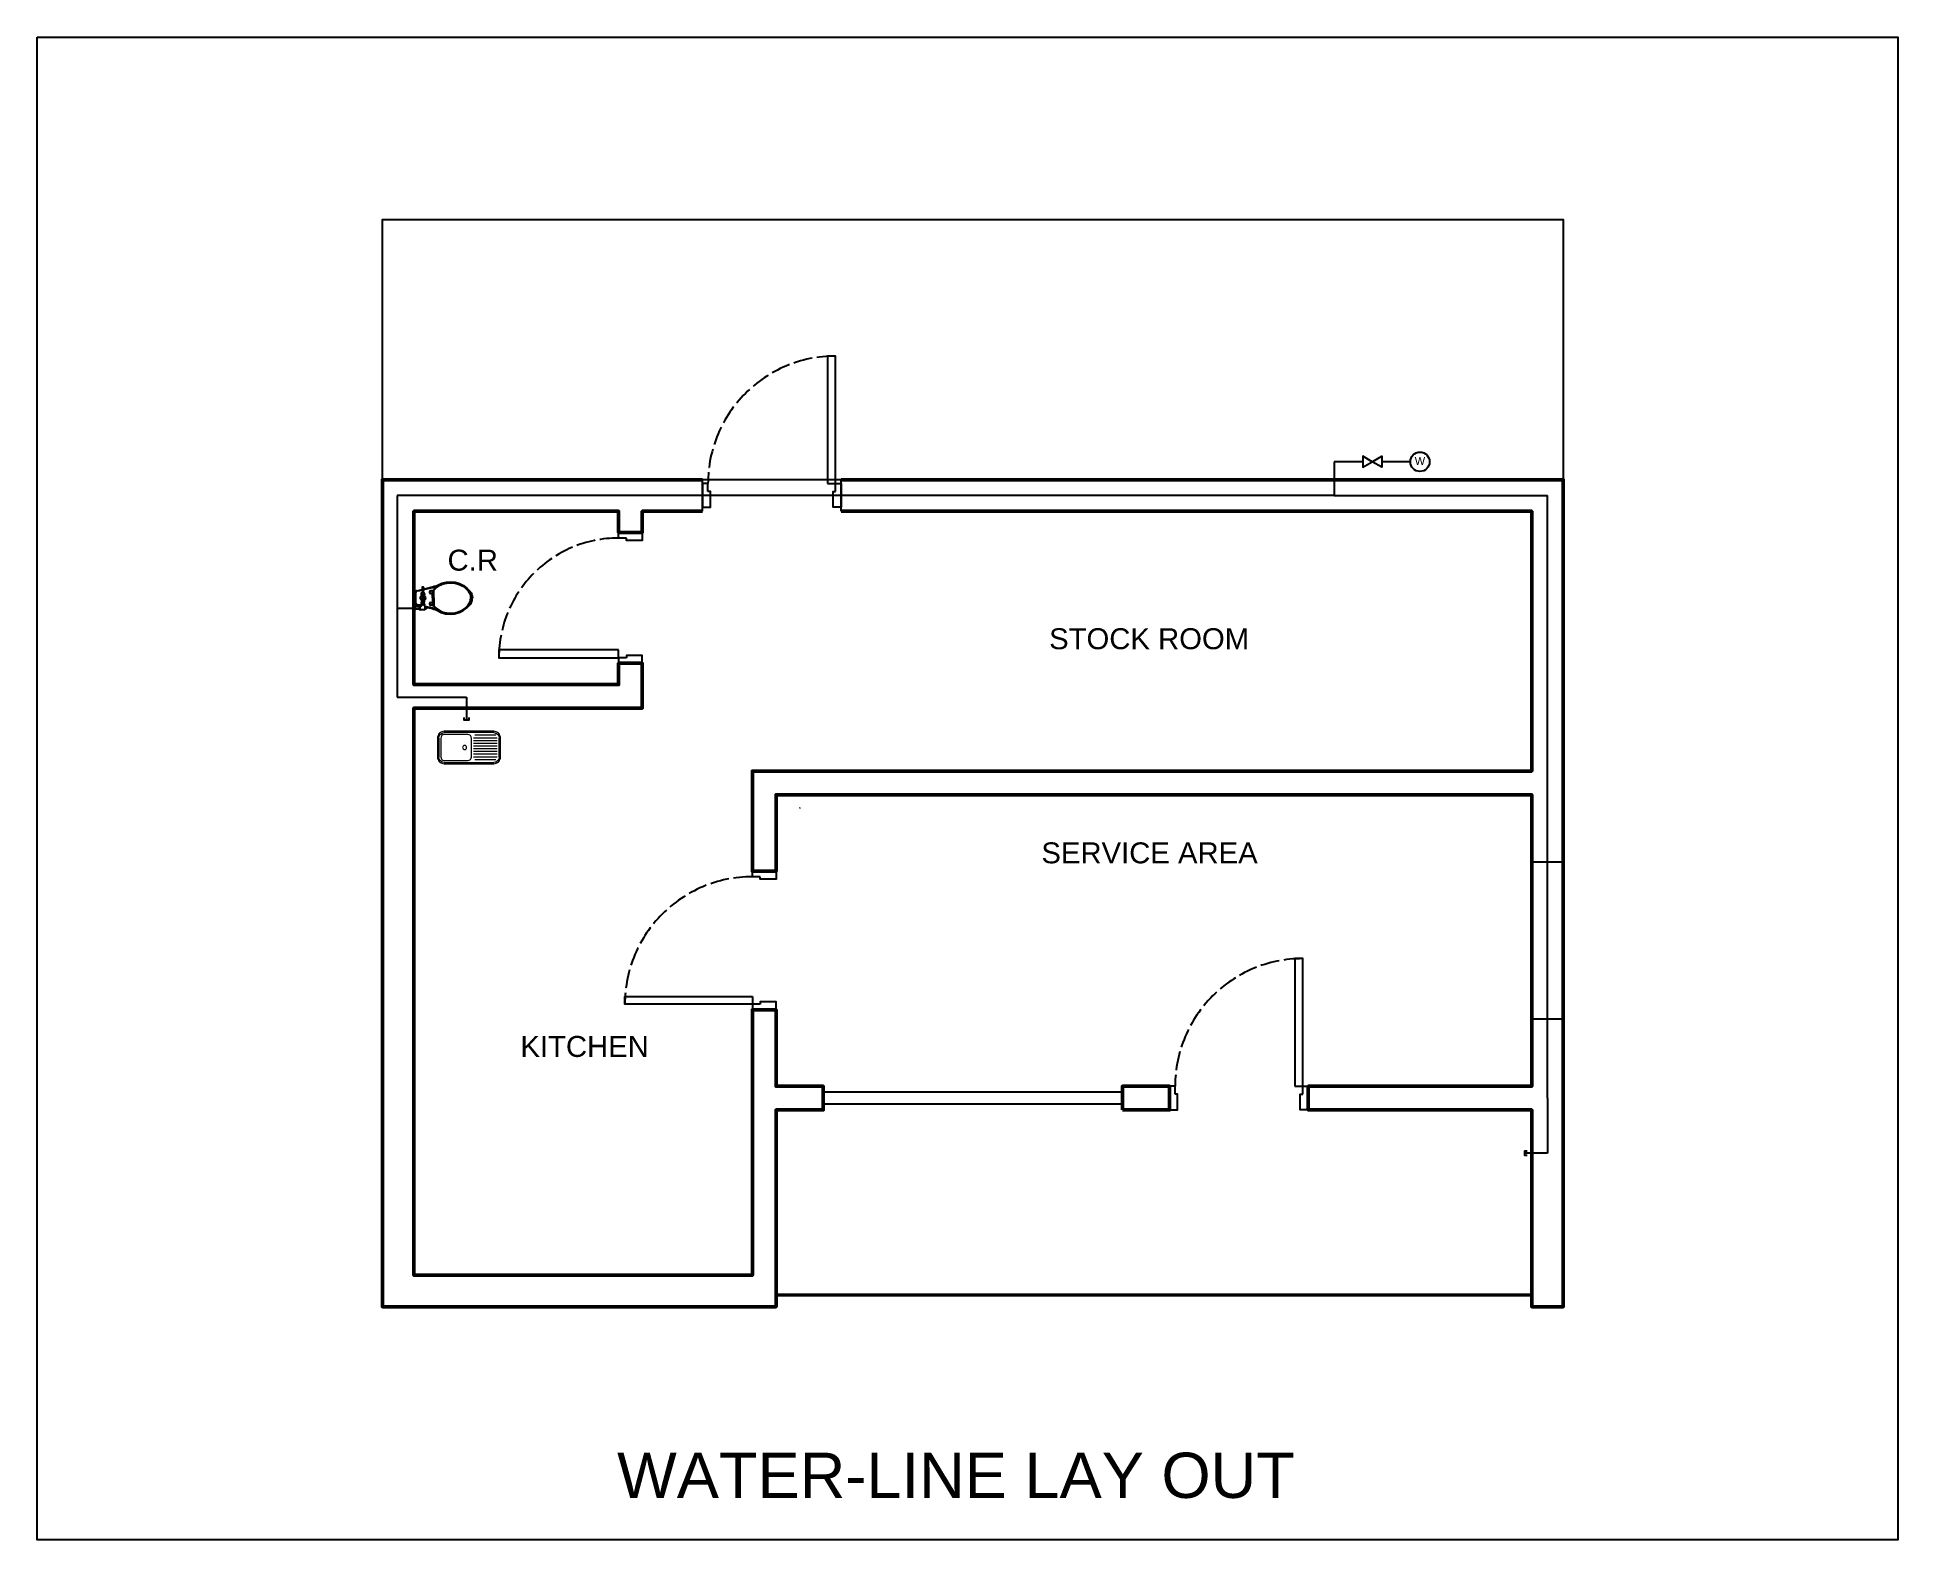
# Model space of a CAD drawing. Header units: centimetres. Extents: x 119643 to 134293, y 52287 to 57994.
# Drawn here: x 121471 to 122652, y 57040 to 57994 of the extents above; entities that cross this region are included whole.
import ezdxf

# ---------------------------------------------------------------- set-up
doc = ezdxf.new("R2010")
doc.units = ezdxf.units.CM
doc.linetypes.add('ACAD_ISO02W100', pattern=[15, 12, -3])
for name, color, linetype in [('doors', 3, 'Continuous'), ('elec power', 1, 'Continuous'), ('equipments', 7, 'Continuous'), ('plastic2', 40, 'Continuous'), ('text', 2, 'Continuous'), ('water line', 120, 'Continuous')]:
    doc.layers.add(name, color=color, linetype=linetype)
doc.layers.add('wall', color=254, linetype='Continuous', lineweight=50)
doc.styles.get("Standard").update_dxf_attribs({"font": 'arial.ttf'})

msp = doc.modelspace()

# ---------------------------------------------------------------- texts
at = {"linetype": 'Continuous', "insert": (121838.847, 57095.312), "char_height": 28.73654, "attachment_point": 1}
msp.add_mtext_dynamic_manual_height_columns('WATER-LINE LAY OUT', width=2258.19711, gutter_width=143.683, heights=[0], dxfattribs=at)
at = {"layer": 'text', "linetype": 'Continuous'}
for s, height, p in [('C.R', 13.3054, (121731.142, 57655.205)), ('STOCK ROOM', 13.3054, (122113.228, 57605.326)), ('SERVICE AREA', 13.30543, (122108.314, 57469.397)), ('KITCHEN', 13.3054, (121777.426, 57346.521))]:
    msp.add_text(s, height=height, dxfattribs=at).set_placement(p)
at = {"layer": 'water line', "color": 0, "linetype": 'Continuous'}
msp.add_text('W', height=5, dxfattribs=at).set_placement((122345.448, 57722.24))

# ---------------------------------------------------------------- blocks, each defined once
blk = doc.blocks.new('SINK_KITCHEN_SNGL')
at = {"color": 8, "linetype": 'Continuous', "lineweight": 18}
for p, q in [((-44.5, -38), (-44.5, -10)), ((-41.5, -10), (-6.5, -10)), ((-41.5, -14), (-6.5, -14)), ((-41.5, -18), (-6.5, -18)), ((-41.5, -22), (-6.5, -22)), ((-41.5, -26), (-6.5, -26)), ((-39.5, -6), (-8.5, -6)), ((-36.5, -2), (36.5, -2)), ((44.5, -10), (44.5, -38)), ((-41.5, -30), (-6.5, -30)), ((-41.5, -34), (-6.5, -34)), ((-41.5, -38), (-6.5, -38)), ((-39.5, -42), (-8.5, -42)), ((36.5, -46), (-36.5, -46))]:
    blk.add_line(p, q, dxfattribs=at)
at = {"color": 7, "linetype": 'Continuous', "lineweight": 18, "flags": 128}
for points in [[(36.5, 0, -0.414214), (46.5, -10), (46.5, -38, -0.414214), (36.5, -48), (-36.5, -48, -0.414214), (-46.5, -38), (-46.5, -10, -0.414214), (-36.5, 0)], [(36.5, -5, -0.414214), (41.5, -10), (41.5, -38, -0.414214), (36.5, -43), (1.5, -43, -0.414214), (-3.5, -38), (-3.5, -10, -0.414214), (1.5, -5)]]:
    blk.add_lwpolyline(points, format="xyb", close=True, dxfattribs=at)
at = {"color": 7, "linetype": 'Continuous', "lineweight": 18}
blk.add_circle((6.5, -24), 3, dxfattribs=at)
at = {"color": 8, "linetype": 'Continuous', "lineweight": 18}
for centre, start, end in [((-36.5, -10), 90, 180), ((36.5, -10), 0, 90), ((-36.5, -38), 180, 270), ((36.5, -38), 270, 0)]:
    blk.add_arc(centre, 8, start, end, dxfattribs=at)

# ---------------------------------------------------------------- linework, layer by layer
at = {"linetype": 'Continuous'}
msp.add_line((122429.768, 57370.414, 91), (122429.768, 57470.414, 91), dxfattribs=at)
msp.add_lwpolyline([(121470.527, 57993.794), (122652.23, 57993.794), (122652.23, 57040.018), (121470.527, 57040.018)], close=True, dxfattribs=at)
at = {"color": 0, "linetype": 'Continuous'}
msp.add_lwpolyline([(122439.768, 57712.914), (121689.768, 57712.914), (121689.768, 57877.995), (122439.768, 57877.995), (122439.768, 57712.914), (121981.056, 57712.914)], dxfattribs=at)
at = {"linetype": 'Continuous', "elevation": 91}
msp.add_lwpolyline([(122419.768, 57470.414), (122439.768, 57470.414), (122439.768, 57370.414), (122419.768, 57370.414)], close=True, dxfattribs=at)
at = {"layer": 'doors'}
for points in [[(121972.556, 57710.414), (121977.556, 57710.414), (121977.556, 57791.414), (121972.556, 57791.414)], [(121896.556, 57705.414), (121896.556, 57710.414), (121893.056, 57710.414), (121893.056, 57695.414), (121898.056, 57695.414), (121898.056, 57705.414)], [(121977.556, 57705.414), (121977.556, 57710.414), (121981.056, 57710.414), (121981.056, 57695.414), (121976.056, 57695.414), (121976.056, 57705.414)], [(121844.768, 57675.914), (121839.768, 57675.914), (121839.768, 57679.414), (121854.768, 57679.414), (121854.768, 57674.414), (121844.768, 57674.414)], [(121839.768, 57604.914), (121763.768, 57604.914), (121763.768, 57599.914), (121839.768, 57599.914)], [(121844.768, 57599.914), (121839.768, 57599.914), (121839.768, 57596.414), (121854.768, 57596.414), (121854.768, 57601.414), (121844.768, 57601.414)], [(121929.768, 57460.914), (121924.768, 57460.914), (121924.768, 57464.414), (121939.768, 57464.414), (121939.768, 57459.414), (121929.768, 57459.414)], [(122269.268, 57327.914), (122274.268, 57327.914), (122274.268, 57408.914), (122269.268, 57408.914)], [(121924.768, 57384.914), (121924.768, 57379.914), (121843.768, 57379.914), (121843.768, 57384.914)], [(121929.768, 57379.914), (121924.768, 57379.914), (121924.768, 57376.414), (121939.768, 57376.414), (121939.768, 57381.414), (121929.768, 57381.414)], [(122193.268, 57322.914), (122193.268, 57327.914), (122189.768, 57327.914), (122189.768, 57312.914), (122194.768, 57312.914), (122194.768, 57322.914)], [(122274.268, 57322.914), (122274.268, 57327.914), (122277.768, 57327.914), (122277.768, 57312.914), (122272.768, 57312.914), (122272.768, 57322.914)]]:
    msp.add_lwpolyline(points, close=True, dxfattribs=at)
at = {"layer": 'doors', "linetype": 'Continuous'}
msp.add_lwpolyline([(121969.578, 57316.664), (122159.768, 57316.664), (122159.768, 57324.164), (121969.578, 57324.164)], close=True, dxfattribs=at)
at = {"layer": 'doors', "color": 0, "linetype": 'Continuous'}
msp.add_lwpolyline([(121939.768, 57195.914), (122419.768, 57195.914), (122419.768, 57194.914), (121939.768, 57194.914)], close=True, dxfattribs=at)
at = {"layer": 'doors', "linetype": 'ACAD_ISO02W100'}
for centre, radius in [((121977.556, 57710.414), 81), ((121839.768, 57599.914), 76), ((121924.768, 57379.914), 81), ((122274.268, 57327.914), 81)]:
    msp.add_arc(centre, radius, 90, 180, dxfattribs=at)
at = {"layer": 'elec power', "linetype": 'Continuous'}
msp.add_arc((121955.018, 57504.144), 0.25, 90, 180, dxfattribs=at)
at = {"layer": 'equipments'}
for p, q in [((121715.029, 57644.458), (121715.119, 57643.198)), ((121715.946, 57644.458), (121715.029, 57644.458)), ((121715.73, 57644.674), (121715.244, 57644.674)), ((121715.946, 57644.458), (121715.869, 57643.383)), ((121709.768, 57629.701), (121709.768, 57633.208)), ((121710.578, 57632.263), (121710.578, 57632.398)), ((121710.578, 57630.645), (121710.578, 57632.263)), ((121713.275, 57632.263), (121710.578, 57632.263)), ((121713.275, 57632.263), (121713.275, 57632.614)), ((121713.275, 57630.645), (121713.275, 57632.263)), ((121713.815, 57630.294), (121713.815, 57632.614)), ((121714.188, 57632.614), (121713.815, 57632.614)), ((121714.477, 57640.52), (121714.477, 57640.142)), ((121714.477, 57633.936), (121714.477, 57633.558)), ((121716.35, 57635.285), (121714.624, 57635.285)), ((121714.624, 57634.098), (121714.624, 57635.285)), ((121714.624, 57633.232), (121714.624, 57633.397)), ((121716.335, 57640.681), (121714.639, 57640.681)), ((121716.335, 57639.98), (121714.639, 57639.98)), ((121716.335, 57634.098), (121714.639, 57634.098)), ((121716.335, 57633.396), (121714.639, 57633.396)), ((121714.651, 57640.681), (121714.651, 57641.113)), ((121714.678, 57639.464), (121714.678, 57639.777)), ((121714.678, 57636.364), (121714.678, 57635.285)), ((121715.002, 57641.221), (121714.759, 57641.221)), ((121715.973, 57641.221), (121715.002, 57641.221)), ((121715.487, 57638.411), (121715.043, 57638.154)), ((121715.043, 57638.154), (121715.043, 57637.642)), ((121715.043, 57637.642), (121715.487, 57637.386)), ((121715.119, 57643.198), (121715.245, 57641.437)), ((121715.73, 57641.437), (121715.245, 57641.437)), ((121715.433, 57637.634), (121715.433, 57638.162)), ((121715.931, 57638.154), (121715.487, 57638.411)), ((121715.487, 57637.386), (121715.931, 57637.642)), ((121715.487, 57634.098), (121715.487, 57633.396)), ((121715.541, 57637.634), (121715.541, 57638.162)), ((121715.869, 57643.383), (121715.73, 57641.437)), ((121715.931, 57637.642), (121715.931, 57638.154)), ((121716.215, 57641.221), (121715.973, 57641.221)), ((121716.296, 57639.464), (121716.296, 57639.777)), ((121716.296, 57636.364), (121716.296, 57635.285)), ((121716.323, 57640.681), (121716.323, 57641.113)), ((121716.35, 57634.098), (121716.35, 57635.285)), ((121716.35, 57633.232), (121716.35, 57633.397)), ((121716.497, 57640.52), (121716.497, 57640.142)), ((121716.497, 57633.936), (121716.497, 57633.558)), ((121716.929, 57632.614), (121716.635, 57632.614)), ((121716.767, 57632.614), (121716.767, 57630.294)), ((121716.929, 57632.614), (121716.929, 57632.177)), ((121716.929, 57632.177), (121716.929, 57631.886)), ((121716.929, 57631.886), (121717.468, 57631.886)), ((121716.929, 57631.886), (121716.929, 57631.023)), ((121717.468, 57631.886), (121717.468, 57631.724)), ((121717.468, 57631.724), (121717.468, 57631.184)), ((121717.468, 57631.724), (121717.738, 57631.724)), ((121717.738, 57631.724), (121717.738, 57631.184)), ((121721.533, 57642.442), (121720.546, 57642.442)), ((121720.546, 57640.674), (121721.533, 57640.674)), ((121720.546, 57635.004), (121721.533, 57635.004)), ((121721.533, 57633.236), (121720.546, 57633.236)), ((121722.438, 57642.935), (121721.533, 57642.442)), ((121721.533, 57640.674), (121721.533, 57642.442)), ((121721.533, 57637.839), (121721.533, 57640.674)), ((121721.533, 57637.839), (121721.533, 57635.004)), ((121721.533, 57635.004), (121721.533, 57633.236)), ((121722.438, 57632.743), (121721.533, 57633.236)), ((121710.578, 57630.51), (121710.578, 57630.645)), ((121713.275, 57630.645), (121710.578, 57630.645)), ((121713.275, 57630.294), (121713.275, 57630.645)), ((121716.929, 57630.294), (121713.815, 57630.294)), ((121716.929, 57631.454), (121717.468, 57631.454)), ((121716.929, 57631.023), (121717.468, 57631.023)), ((121716.929, 57631.023), (121716.929, 57630.294)), ((121717.468, 57631.184), (121717.738, 57631.184)), ((121717.468, 57631.184), (121717.468, 57631.023))]:
    msp.add_line(p, q, dxfattribs=at)
for points in [[(121722.807, 57643.312, -0.43421705), (121744.233, 57642.442, -0.18263377), (121745.911, 57637.839, -2.69381511)], [(121722.807, 57644.539, -0.04006944), (121724.938, 57645.984, -0.16845003)], [(121722.807, 57643.312), (121722.807, 57644.539, -0.4166064)], [(121724.938, 57645.984, -0.37035456), (121745.509, 57641.949, -0.16845003), (121746.935, 57637.839, -2.88308192)], [(121713.275, 57632.533, 0.06745904), (121713.297, 57632.372, 0.07981249), (121713.354, 57632.247, 0.10711811), (121713.448, 57632.156, 0.13988915), (121713.545, 57632.129, 0.13988915), (121713.642, 57632.156, 0.10711811), (121713.736, 57632.247, 0.07981249), (121713.793, 57632.372, 0.06745904), (121713.815, 57632.533, 0.06745904)], [(121722.438, 57642.935, -0.00898513), (121722.807, 57643.312, -0.18263377)], [(121722.438, 57637.839), (121722.438, 57642.935, -0.44493811)], [(121722.438, 57637.839), (121722.438, 57632.743, 0.00898513)], [(121722.438, 57632.743, 0.00898513), (121722.807, 57632.366, 0.18263377)], [(121722.807, 57632.366, 0.43421705), (121744.233, 57633.236, 0.18263377), (121745.911, 57637.839, 2.69381511)], [(121722.807, 57632.366), (121722.807, 57631.139, 0.4166064)], [(121724.383, 57630.023, 0.38180108), (121745.509, 57633.729, 0.16845003), (121746.935, 57637.839, 2.88308192)], [(121713.815, 57630.375, 0.06745904), (121713.793, 57630.536, 0.07981249), (121713.736, 57630.661, 0.10711811), (121713.642, 57630.752, 0.13988915), (121713.545, 57630.78, 0.13988915), (121713.448, 57630.752, 0.10711811), (121713.354, 57630.661, 0.07981249), (121713.297, 57630.536, 0.06745904), (121713.275, 57630.375, 0.06745904)], [(121722.807, 57631.139, 0.0300289), (121724.383, 57630.023, 0.16845003)]]:
    msp.add_lwpolyline(points, format="xyb", dxfattribs=at)
for points in [[(121713.275, 57631.454, 0.06745904), (121713.297, 57631.293, 0.07981249), (121713.354, 57631.168, 0.10711811), (121713.448, 57631.077, 0.13988915), (121713.545, 57631.05, 0.13988915), (121713.642, 57631.077, 0.10711811), (121713.736, 57631.168, 0.07981249), (121713.793, 57631.293, 0.06745904), (121713.815, 57631.454, 0.06745904), (121713.793, 57631.615, 0.07981249), (121713.736, 57631.74, 0.10711811), (121713.642, 57631.831, 0.13988915), (121713.545, 57631.859, 0.13988915), (121713.448, 57631.831, 0.10711811), (121713.354, 57631.74, 0.07981249), (121713.297, 57631.615, 0.06745904)], [(121714.606, 57640.331, 0.10667346), (121714.629, 57640.221, 0.10151239), (121714.698, 57640.126, 0.09497532), (121714.8, 57640.064, 0.09081883), (121714.922, 57640.041, 0.09081883), (121715.044, 57640.064, 0.09497532), (121715.146, 57640.126, 0.10151239), (121715.215, 57640.221, 0.10667346), (121715.238, 57640.331, 0.10667346), (121715.215, 57640.44, 0.10151239), (121715.146, 57640.535, 0.09497532), (121715.044, 57640.598, 0.09081883), (121714.922, 57640.62, 0.09081883), (121714.8, 57640.598, 0.09497532), (121714.698, 57640.535, 0.10151239), (121714.629, 57640.44, 0.10667346)], [(121714.606, 57633.747, 0.10667346), (121714.629, 57633.638, 0.10151239), (121714.698, 57633.542, 0.09497532), (121714.8, 57633.48, 0.09081883), (121714.922, 57633.458, 0.09081883), (121715.044, 57633.48, 0.09497532), (121715.146, 57633.542, 0.10151239), (121715.215, 57633.638, 0.10667346), (121715.238, 57633.747, 0.10667346), (121715.215, 57633.857, 0.10151239), (121715.146, 57633.952, 0.09497532), (121715.044, 57634.014, 0.09081883), (121714.922, 57634.037, 0.09081883), (121714.8, 57634.014, 0.09497532), (121714.698, 57633.952, 0.10151239), (121714.629, 57633.857, 0.10667346)], [(121715.73, 57640.331, 0.10667346), (121715.754, 57640.221, 0.10151239), (121715.823, 57640.126, 0.09497532), (121715.924, 57640.064, 0.09081883), (121716.046, 57640.041, 0.09081883), (121716.169, 57640.064, 0.09497532), (121716.27, 57640.126, 0.10151239), (121716.339, 57640.221, 0.10667346), (121716.363, 57640.331, 0.10667346), (121716.339, 57640.44, 0.10151239), (121716.27, 57640.535, 0.09497532), (121716.169, 57640.598, 0.09081883), (121716.046, 57640.62, 0.09081883), (121715.924, 57640.598, 0.09497532), (121715.823, 57640.535, 0.10151239), (121715.754, 57640.44, 0.10667346)], [(121715.73, 57633.747, 0.10667346), (121715.754, 57633.638, 0.10151239), (121715.823, 57633.542, 0.09497532), (121715.924, 57633.48, 0.09081883), (121716.046, 57633.458, 0.09081883), (121716.169, 57633.48, 0.09497532), (121716.27, 57633.542, 0.10151239), (121716.339, 57633.638, 0.10667346), (121716.363, 57633.747, 0.10667346), (121716.339, 57633.857, 0.10151239), (121716.27, 57633.952, 0.09497532), (121716.169, 57634.014, 0.09081883), (121716.046, 57634.037, 0.09081883), (121715.924, 57634.014, 0.09497532), (121715.823, 57633.952, 0.10151239), (121715.754, 57633.857, 0.10667346)]]:
    msp.add_lwpolyline(points, format="xyb", close=True, dxfattribs=at)
for centre, radius in [((121715.487, 57637.914), 1.619), ((121715.487, 57637.898), 0.444), ((121715.487, 57637.898), 0.27)]:
    msp.add_circle(centre, radius, dxfattribs=at)
for centre, radius, start, end in [((121715.244, 57644.458), 0.216, 90, 180), ((121715.73, 57644.458), 0.216, 0, 90), ((121694.399, 57745.955), 105.032, 281.785197, 286.04593), ((121683.243, 57774.255), 134.878, 283.998144, 288.006794), ((121709.768, 57632.398), 0.809, 0, 90), ((121737.553, 57637.914), 26.976, 172.376328, 180), ((121737.553, 57637.914), 26.976, 180, 187.623672), ((121737.731, 57637.914), 26.976, 172.376328, 180), ((121737.731, 57637.914), 26.976, 180, 187.623672), ((121711.885, 57641.35), 1.079, 102.161761, 172.376328), ((121711.885, 57634.478), 1.079, 187.623672, 257.838239), ((121712.06, 57641.324), 1.079, 99.580581, 172.434314), ((121712.06, 57634.504), 1.079, 187.565686, 260.419419), ((121683.243, 57774.255), 134.878, 282.161761, 283.669967), ((121683.243, 57501.573), 134.878, 76.590379, 77.838239), ((121694.399, 57745.955), 105.032, 279.580581, 281.385578), ((121694.399, 57529.873), 105.032, 78.907258, 80.419419), ((121713.545, 57631.967), 0.701, 67.380135, 112.619865), ((121714.188, 57633.046), 0.432, 270, 320.912945), ((121714.639, 57640.52), 0.162, 90, 180), ((121714.639, 57640.142), 0.162, 180, 270), ((121714.639, 57633.936), 0.162, 90, 180), ((121714.639, 57633.558), 0.162, 180, 270), ((121714.188, 57633.046), 0.432, 320.912945, 357.246907), ((121714.408, 57639.777), 0.27, 0, 57.653541), ((121714.408, 57639.464), 0.27, 304.849905, 0), ((121714.408, 57636.364), 0.27, 0, 55.150095), ((121710.308, 57633.232), 4.316, 357.246907, 0), ((121714.759, 57641.113), 0.108, 90, 180), ((121715.487, 57640.919), 0.572, 115.087628, 148.109208), ((121715.487, 57640.919), 0.572, 31.890792, 64.912372), ((121716.215, 57641.113), 0.108, 0, 90), ((121716.566, 57639.777), 0.27, 122.346459, 180), ((121716.566, 57639.464), 0.27, 180, 235.150095), ((121716.566, 57636.364), 0.27, 124.849905, 180), ((121716.335, 57640.52), 0.162, 0, 90), ((121716.335, 57640.142), 0.162, 270, 0), ((121716.335, 57633.936), 0.162, 0, 90), ((121716.335, 57633.558), 0.162, 270, 0), ((121720.666, 57633.232), 4.316, 180, 184.939901), ((121716.635, 57632.884), 0.27, 184.939901, 270), ((121694.399, 57529.873), 105.032, 74.140238, 77.613706), ((121683.243, 57501.573), 134.878, 72.240938, 75.537366), ((121717.805, 57631.67), 0.877, 165.749967, 194.250033), ((121716.591, 57631.67), 0.877, 345.749967, 14.250033), ((121720.546, 57641.558), 0.884, 90, 270), ((121720.546, 57634.12), 0.884, 90, 270), ((121709.768, 57630.51), 0.809, 270, 0), ((121713.545, 57630.942), 0.701, 247.380135, 292.619865), ((121717.805, 57631.238), 0.877, 165.749967, 194.250033), ((121716.591, 57631.238), 0.877, 356.478547, 14.250033), ((121716.591, 57631.238), 0.877, 345.749967, 356.478547)]:
    msp.add_arc(centre, radius, start, end, dxfattribs=at)
at = {"layer": 'plastic2', "color": 0, "linetype": 'Continuous'}
for p, q in [((121893.056, 57692.914), (121893.056, 57712.914)), ((121981.056, 57692.914), (121981.056, 57712.914))]:
    msp.add_line(p, q, dxfattribs=at)
at = {"layer": 'wall', "linetype": 'Continuous'}
for points in [[(121893.056, 57692.914), (121854.768, 57692.914), (121854.768, 57679.414), (121839.768, 57679.414), (121839.768, 57692.914), (121709.768, 57692.914), (121709.768, 57582.914), (121839.768, 57582.914), (121839.768, 57596.414), (121854.768, 57596.414), (121854.768, 57567.914), (121709.768, 57567.914), (121709.768, 57207.914), (121924.768, 57207.914), (121924.768, 57376.414), (121939.768, 57376.414), (121939.768, 57327.914), (121969.768, 57327.914), (121969.768, 57312.914), (121939.768, 57312.914), (121939.768, 57187.914), (121689.768, 57187.914), (121689.768, 57712.914), (121893.056, 57712.914)], [(121981.056, 57712.914), (122439.768, 57712.914), (122439.768, 57187.914), (122419.768, 57187.914), (122419.768, 57312.914), (122277.768, 57312.914), (122277.768, 57327.914), (122419.768, 57327.914), (122419.768, 57352.914), (122419.768, 57384.191)], [(122419.768, 57352.914), (122419.768, 57512.914), (121939.768, 57512.914), (121939.768, 57464.414), (121924.768, 57464.414), (121924.768, 57527.914), (122419.768, 57527.914), (122419.768, 57692.914), (121981.056, 57692.914)]]:
    msp.add_lwpolyline(points, dxfattribs=at)
msp.add_lwpolyline([(122159.768, 57312.914), (122189.768, 57312.914), (122189.768, 57327.914), (122159.768, 57327.914)], close=True, dxfattribs=at)
at = {"layer": 'water line', "linetype": 'Continuous'}
for p, q in [((122312.479, 57724.3), (122294.351, 57724.3)), ((122294.351, 57724.3), (122294.351, 57702.914)), ((122342.635, 57724.3), (122324.507, 57724.3)), ((122294.351, 57702.914), (121699.232, 57702.914)), ((121699.232, 57702.914), (121699.232, 57631.454)), ((122294.351, 57702.914), (122429.768, 57702.914)), ((122429.768, 57320.414), (122429.768, 57702.914)), ((121699.232, 57631.454), (121709.768, 57631.454)), ((121699.232, 57631.454), (121699.232, 57574.883)), ((121699.232, 57574.883), (121743.205, 57574.883)), ((121743.205, 57574.883), (121743.205, 57560.38)), ((122429.768, 57320.414), (122429.768, 57285.414)), ((122429.768, 57285.414), (122415.265, 57285.414))]:
    msp.add_line(p, q, dxfattribs=at)
at = {"layer": 'water line', "color": 0, "linetype": 'Continuous'}
for points in [[(122318.493, 57724.3), (122312.479, 57727.772), (122312.479, 57720.828)], [(122318.493, 57724.3), (122324.507, 57727.772), (122324.507, 57720.828)]]:
    msp.add_lwpolyline(points, close=True, dxfattribs=at)
at = {"layer": 'water line', "linetype": 'Continuous'}
for points in [[(121744.705, 57561.88), (121744.705, 57560.38), (121741.705, 57560.38), (121741.705, 57561.88)], [(122416.765, 57283.914), (122415.265, 57283.914), (122415.265, 57286.914), (122416.765, 57286.914)]]:
    msp.add_lwpolyline(points, dxfattribs=at)
msp.add_circle((122348.768, 57724.3), 6.133, dxfattribs=at)

# ---------------------------------------------------------------- block references
at = {"layer": 'equipments', "color": 7, "xscale": -0.4301075268818746, "yscale": 0.4301075268818746, "zscale": 0.4301075268818746}
msp.add_blockref('SINK_KITCHEN_SNGL', (121744.768, 57553.237, 85), dxfattribs=at)

msp.set_redraw_order([(e.dxf.handle, doc.entitydb.next_handle()) for e in msp.query("TEXT MTEXT ATTDEF DIMENSION ARC_DIMENSION")])  # texts and dimensions are drawn at this point

doc.saveas('drawing.dxf')
